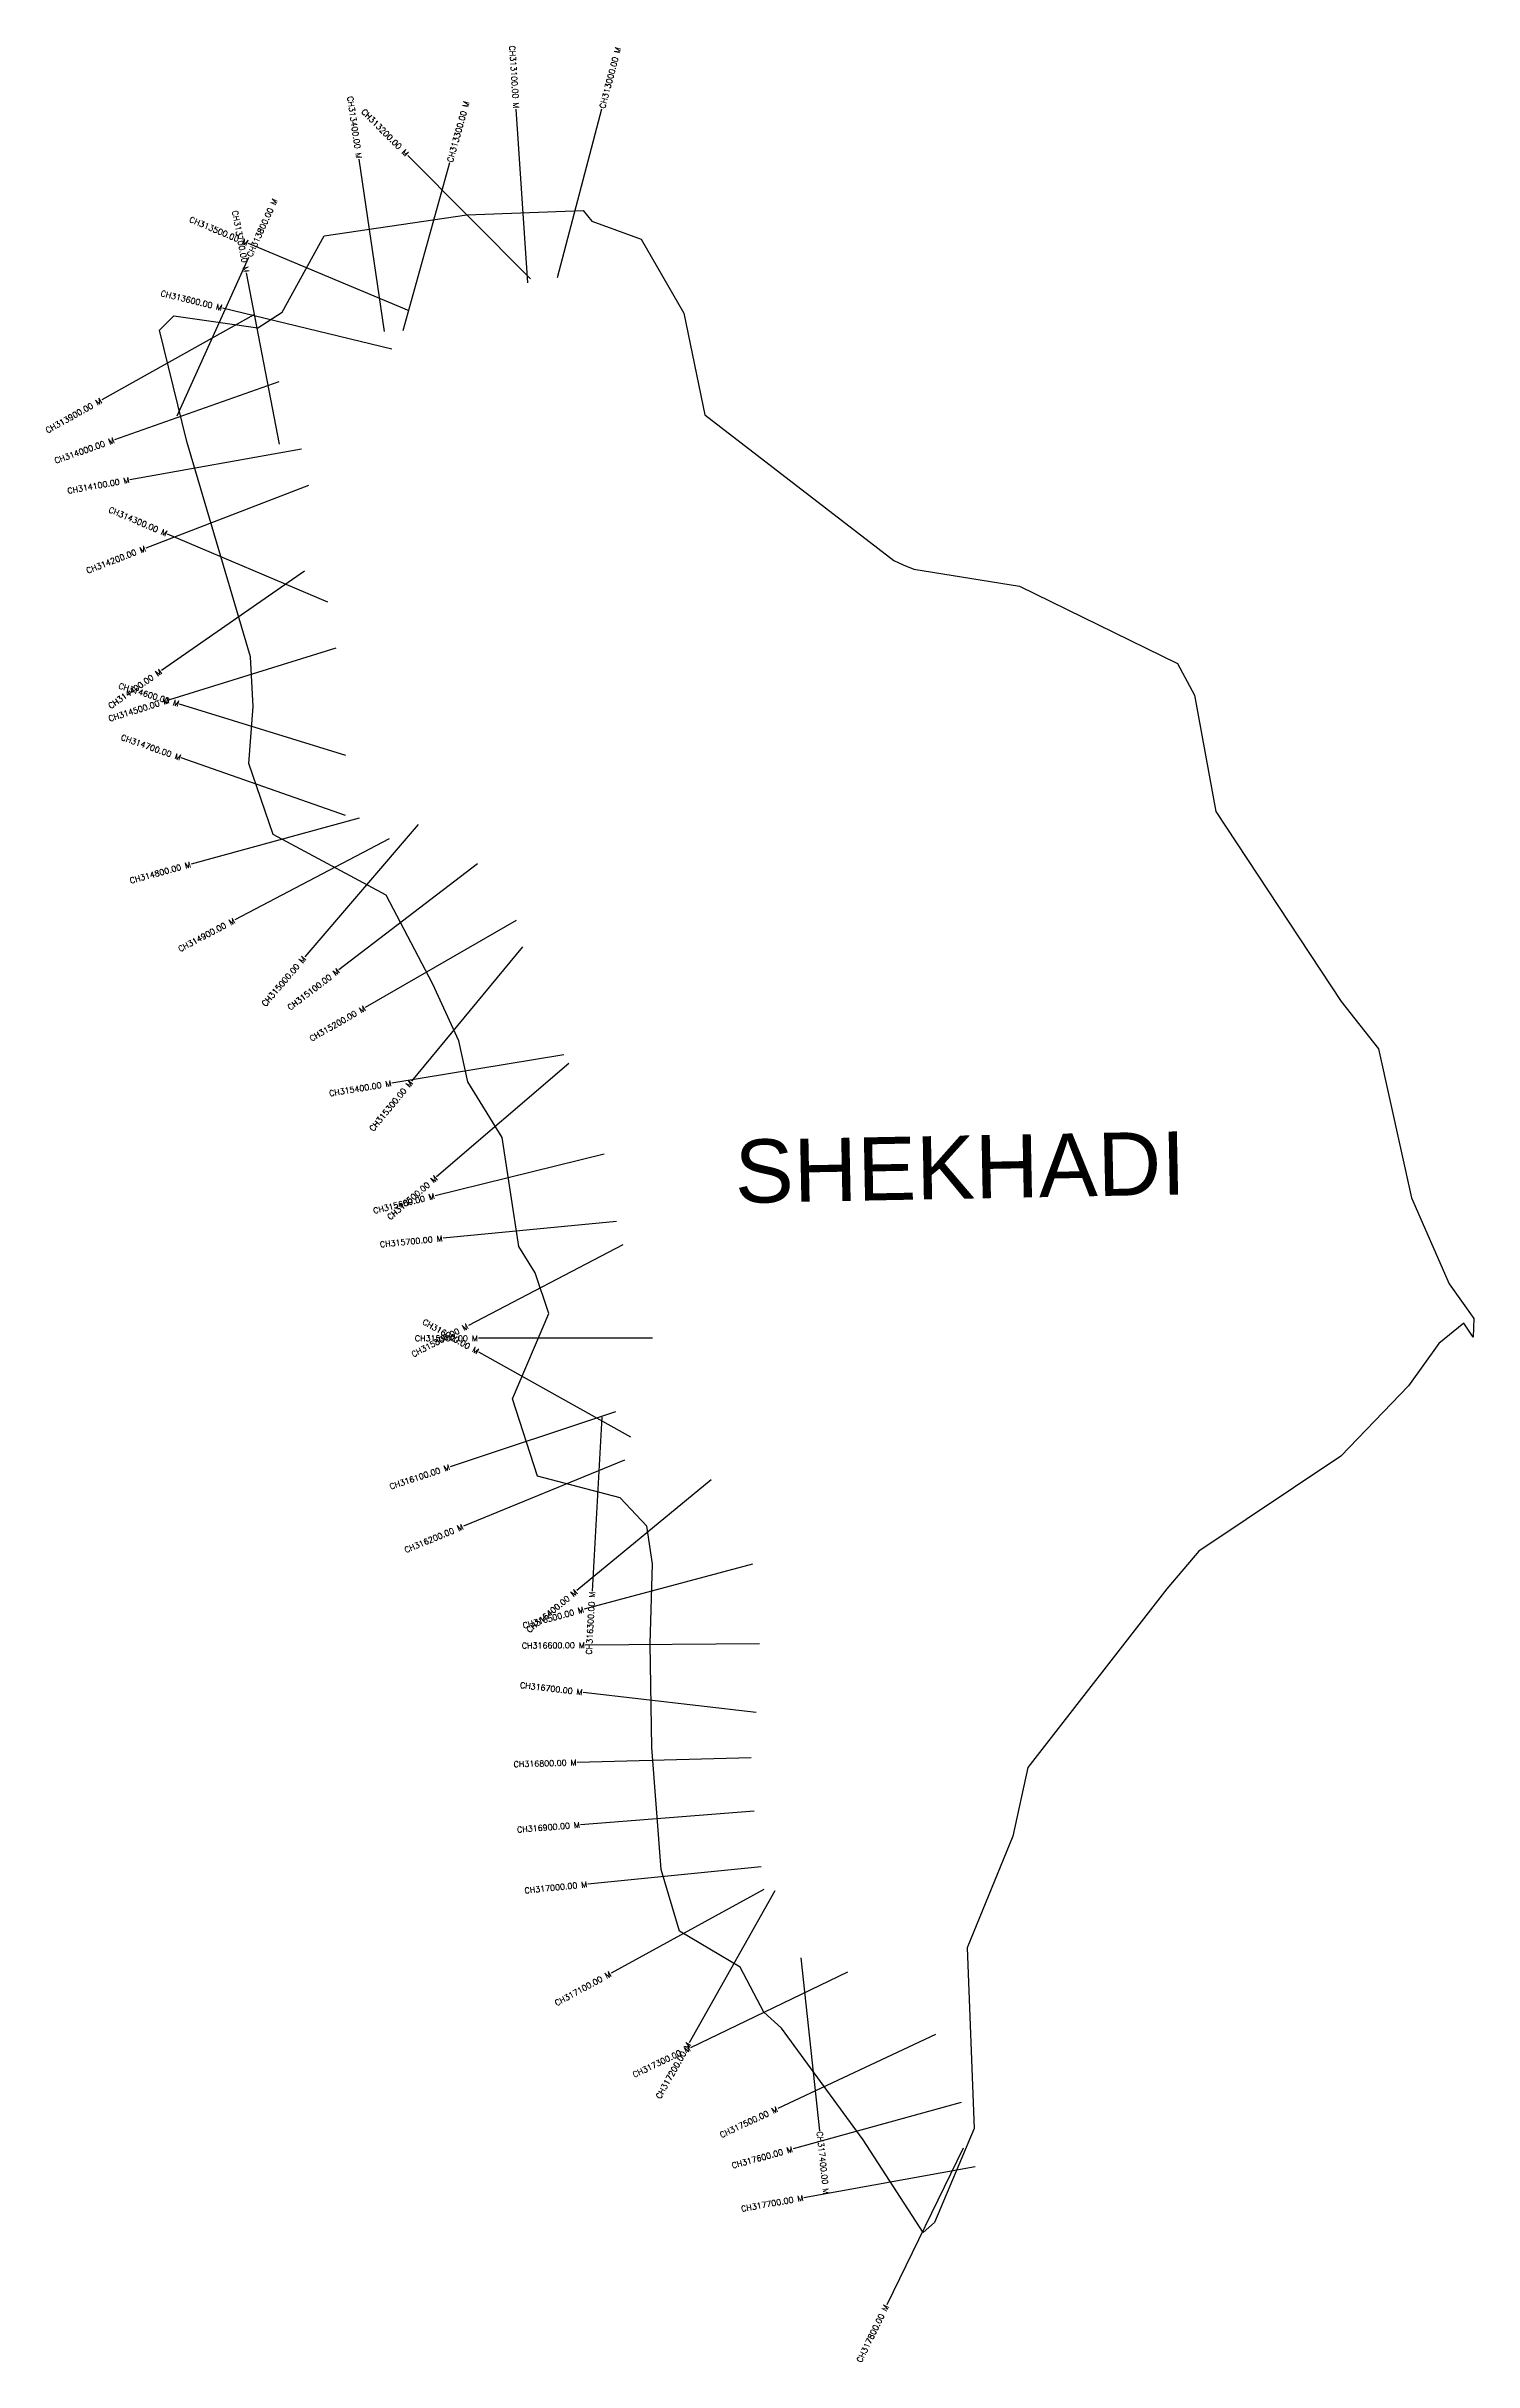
# Model space of a CAD drawing. Header units: metres. Extents: x 285152 to 287610, y 2002566 to 2006554.
import ezdxf
from ezdxf.enums import TextEntityAlignment as Align

# ---------------------------------------------------------------- set-up
doc = ezdxf.new("R2010")
doc.units = ezdxf.units.M
doc.header["$MEASUREMENT"] = 0
for name, color, linetype in [('CS', 134, 'Continuous'), ('CSMark', 6, 'Continuous'), ('village', 3, 'Continuous'), ('VILLAGE NAME', 250, 'Continuous')]:
    doc.layers.add(name, color=color, linetype=linetype)
doc.styles.get("Standard").update_dxf_attribs({"font": 'simplex.shx'})

msp = doc.modelspace()

# ---------------------------------------------------------------- linework, layer by layer
at = {"layer": 'CS'}
for p, q in [((285981.4, 2006146.2), (285961.5, 2006445.6)), ((286032.7, 2006155.7), (286109.1, 2006445.8)), ((285734.5, 2006062.4), (285691, 2006359.3)), ((285766.6, 2006064.2), (285846.8, 2006353.2)), ((285986.1, 2006153.1), (285774.5, 2006365.8)), ((285777.1, 2006098), (285500.4, 2006213.9)), ((285377.6, 2005917.3), (285501.1, 2006190.7)), ((285553.5, 2005868.6), (285497.2, 2006163.3)), ((285509.4, 2006091.2), (285247.6, 2005944.7)), ((285747.4, 2006032.2), (285455.9, 2006102.9)), ((285552.8, 2005975.8), (285269.9, 2005875.9)), ((285591.6, 2005860.1), (285296.3, 2005807.2)), ((285603.7, 2005797.3), (285323.8, 2005689.5)), ((285637.1, 2005596.3), (285361, 2005713.7)), ((285596.8, 2005649.6), (285350.4, 2005478.6)), ((285650.5, 2005517.4), (285364.2, 2005428)), ((285668.2, 2005332.3), (285381.5, 2005420.6)), ((285667.7, 2005229), (285384.5, 2005328.1)), ((285691.1, 2005224.3), (285401.7, 2005145.3)), ((285792.4, 2005213.3), (285597.3, 2004985.5)), ((285742.7, 2005188.7), (285477.1, 2005049.2)), ((285894.5, 2005145.7), (285656.2, 2004963.4)), ((285961.4, 2005048.4), (285701.5, 2004898.5)), ((285972.2, 2005002.9), (285781.2, 2004771.6)), ((286043.3, 2004817.1), (285747.3, 2004768.1)), ((286052.1, 2004802.1), (285824.4, 2004606.8)), ((286113, 2004645.9), (285821.7, 2004574.1)), ((286134.2, 2004530.1), (285835.6, 2004500.9)), ((286144.9, 2004489.6), (285879, 2004350.7)), ((286196.3, 2004328.7), (285896.3, 2004328.7)), ((286158.6, 2004158.3), (285896.8, 2004304.8)), ((286132.2, 2004202.2), (285847.5, 2004107.5)), ((286108.7, 2004193), (286092.4, 2003893.5)), ((286148.1, 2004119.1), (285870.7, 2004005.1)), ((286297.2, 2004084.8), (286065.6, 2003894.2)), ((286368.3, 2003939.7), (286078.6, 2003862)), ((286380.4, 2003802.3), (286080.4, 2003800.3)), ((286374.7, 2003684.1), (286076.7, 2003719)), ((286366.2, 2003606.5), (286066.3, 2003598.2)), ((286371, 2003514.4), (286071.9, 2003490.9)), ((286383, 2003418.6), (286084.5, 2003388.6)), ((286387.9, 2003379.4), (286124.8, 2003235.3)), ((286406.5, 2003377.1), (286259.2, 2003115.7)), ((286451.4, 2003262), (286483.6, 2002963.7)), ((286531.7, 2003236.9), (286261.3, 2003107)), ((286683.6, 2003129.7), (286411.9, 2003002.5)), ((286727.3, 2003012.7), (286438.1, 2002932.9)), ((286731.1, 2002933.9), (286599.4, 2002664.4)), ((286751.7, 2002901.8), (286456.4, 2002848.7))]:
    msp.add_line(p, q, dxfattribs=at)
at = {"layer": 'village', "color": 3, "true_color": 0x00ff00}
msp.add_polyline3d([(287610.1, 2004363, 0), (287609.1, 2004330.8, 0), (287593.2, 2004354.7, 0), (287550.1, 2004319.9, 0), (287497.9, 2004246.8, 0), (287381.5, 2004125.9, 0), (287136.8, 2003962.3, 0), (287081.5, 2003897, 0), (286842.3, 2003589.7, 0), (286816.7, 2003471.6, 0), (286737.9, 2003279.1, 0), (286749.9, 2002968.1, 0), (286681.7, 2002806.1, 0), (286662.3, 2002788.6, 0), (286558.6, 2002948.3, 0), (286418, 2003141, 0), (286387.7, 2003168.1, 0), (286346.8, 2003245.8, 0), (286242.6, 2003307.5, 0), (286210.8, 2003413.9, 0), (286195, 2003624.2, 0), (286191.9, 2003802.6, 0), (286196.3, 2003940.2, 0), (286186.5, 2004005.2, 0), (286140.3, 2004053.9, 0), (285998.2, 2004091.2, 0), (285955.1, 2004224.2, 0), (286017.8, 2004371.2, 0), (285994.1, 2004441.4, 0), (285965.7, 2004486.5, 0), (285937.1, 2004674.4, 0), (285878.1, 2004770.5, 0), (285862.5, 2004840.9, 0), (285817.7, 2004938.6, 0), (285737.2, 2005091.6, 0), (285542.6, 2005196.3, 0), (285501.2, 2005318.7, 0), (285508.4, 2005416.8, 0), (285503.8, 2005502.2, 0), (285394.3, 2005873.3, 0), (285346.9, 2006064.9, 0), (285371.6, 2006089.3, 0), (285516.3, 2006069, 0), (285558.3, 2006095.6, 0), (285630.9, 2006227.3, 0), (285876.2, 2006263.4, 0), (286076.4, 2006271.1, 0), (286091.8, 2006252.5, 0), (286176.4, 2006221.5, 0), (286249.8, 2006094.1, 0), (286286, 2005919.1, 0), (286611.5, 2005668.1, 0), (286627.7, 2005660.6, 0), (286646.3, 2005653, 0), (286828.3, 2005624, 0), (287100.2, 2005490.6, 0), (287129.3, 2005436.4, 0), (287165.9, 2005235.8, 0), (287382.1, 2004908.7, 0), (287446.4, 2004826.9, 0), (287503, 2004570.7, 0), (287567.7, 2004422.5, 0)], close=True, dxfattribs=at)

# ---------------------------------------------------------------- texts
at = {"layer": 'CSMark'}
for s, rotation, p in [('CH313100.00 M', 273.798, (285961.5, 2006446.6)), ('CH313400.00 M', 278.3209, (285690.9, 2006360.3)), ('CH313200.00 M', 314.851, (285773.8, 2006366.5)), ('CH313500.00 M', 337.2721, (285499.4, 2006214.3)), ('CH313700.00 M', 280.8154, (285497.1, 2006164.3)), ('CH313600.00 M', 346.3626, (285454.9, 2006103.1)), ('CH313900.00 M', 29.2283, (285246.7, 2005944.2)), ('CH314000.00 M', 19.4526, (285269, 2005875.6)), ('CH314100.00 M', 10.1715, (285295.3, 2005807)), ('CH314300.00 M', 336.9598, (285360.1, 2005714.1)), ('CH314200.00 M', 21.0764, (285322.8, 2005689.1)), ('CH314400.00 M', 34.7548, (285349.5, 2005478.1)), ('CH314600.00 M', 342.8856, (285380.6, 2005420.9)), ('CH314500.00 M', 17.3436, (285363.2, 2005427.7)), ('CH314700.00 M', 340.7201, (285383.6, 2005328.4)), ('CH314800.00 M', 15.2659, (285400.8, 2005145)), ('CH314900.00 M', 27.7135, (285476.2, 2005048.7)), ('CH315000.00 M', 49.4179, (285596.6, 2004984.7)), ('CH315100.00 M', 37.4242, (285655.4, 2004962.8)), ('CH315200.00 M', 29.9621, (285700.6, 2004898)), ('CH315400.00 M', 9.3992, (285746.3, 2004767.9)), ('CH315300.00 M', 50.4383, (285780.5, 2004770.8)), ('CH315500.00 M', 40.6174, (285823.6, 2004606.1)), ('CH315600.00 M', 13.8404, (285820.7, 2004573.9)), ('CH315700.00 M', 5.5777, (285834.6, 2004500.8)), ('CH316000.00 M', 330.7569, (285895.9, 2004305.3)), ('CH315800.00 M', 27.5694, (285878.1, 2004350.3)), ('CH316100.00 M', 18.3938, (285846.6, 2004107.2)), ('CH316200.00 M', 22.3424, (285869.7, 2004004.7)), ('CH316400.00 M', 39.4431, (286064.8, 2003893.5)), ('CH316300.00 M', 86.8801, (286092.3, 2003892.5)), ('CH316500.00 M', 15.0033, (286077.6, 2003861.7)), ('CH316600.00 M', 0.3938, (286079.4, 2003800.2)), ('CH316700.00 M', 353.323, (286075.7, 2003719.1)), ('CH316800.00 M', 1.5863, (286065.3, 2003598.2)), ('CH316900.00 M', 4.4841, (286070.9, 2003490.9)), ('CH317000.00 M', 5.7434, (286083.6, 2003388.5)), ('CH317100.00 M', 28.6981, (286123.9, 2003234.9)), ('CH317300.00 M', 25.6589, (286260.4, 2003106.6)), ('CH317200.00 M', 60.6014, (286258.7, 2003114.9)), ('CH317500.00 M', 25.0861, (286411, 2003002.1)), ('CH317600.00 M', 15.4357, (286437.1, 2002932.6)), ('CH317700.00 M', 10.1803, (286455.5, 2002848.6)), ('CH317800.00 M', 63.9688, (286599, 2002663.5))]:
    msp.add_text(s, height=10, rotation=rotation, dxfattribs=at).set_placement(p, align=Align.MIDDLE_RIGHT)
for s, rotation, p in [('CH313000.00 M', 75.2276, (286109.4, 2006446.8)), ('CH313300.00 M', 74.4884, (285847.1, 2006354.2)), ('CH313800.00 M', 65.6865, (285501.5, 2006191.6)), ('CH317400.00 M', 276.1669, (286483.7, 2002962.8))]:
    msp.add_text(s, height=10, rotation=rotation, dxfattribs=at).set_placement(p, align=Align.MIDDLE_LEFT)
msp.add_text('CH315900.00 M', height=10, dxfattribs=at).set_placement((285895.3, 2004328.7), align=Align.MIDDLE_RIGHT)
at = {"layer": 'VILLAGE NAME', "insert": (286336.6, 2004670.3), "char_height": 108.748, "attachment_point": 1, "rotation": 1.1028}
msp.add_mtext_dynamic_manual_height_columns('{\\fArial|b0|i0|c0|p34;SHEKHADI}', width=726.929, gutter_width=543.7, heights=[0], dxfattribs=at)

doc.saveas('drawing.dxf')
